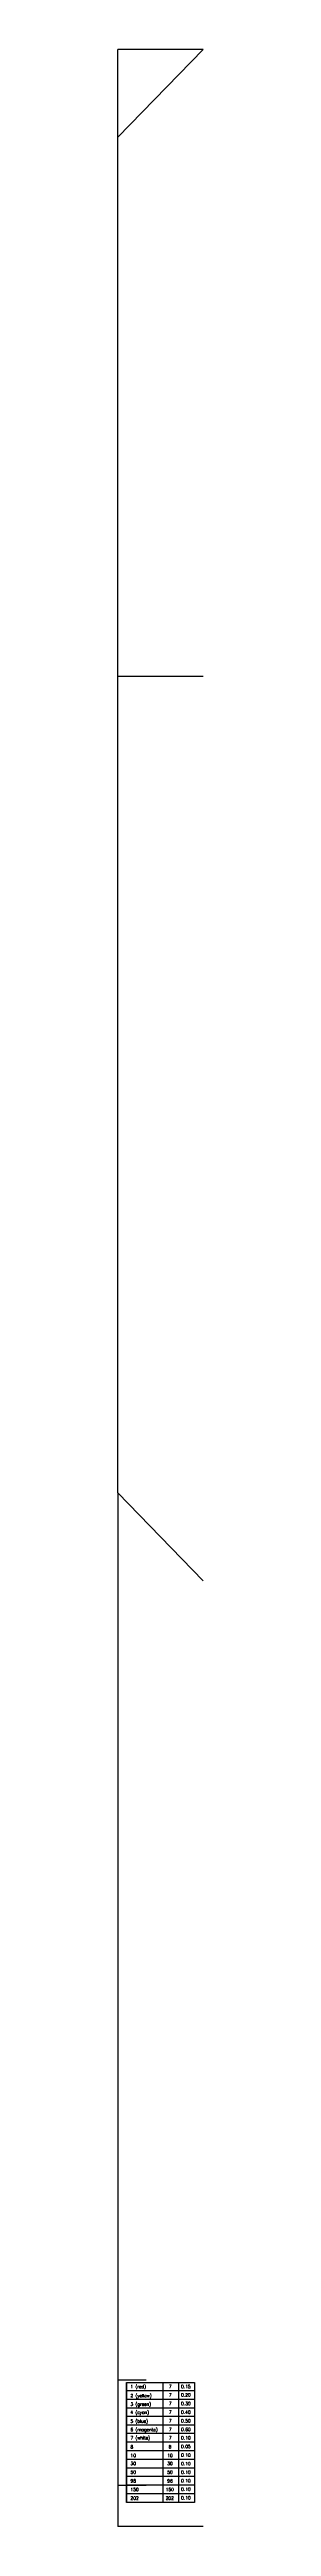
# Model space of a CAD drawing. Header units: millimetres. Extents: x 2182 to 2335, y 1488 to 1614.
# Drawn here: x 2314.51 to 2315, y 1501.35 to 1515.45 of the extents above; entities that cross this region are included whole.
import ezdxf

# ---------------------------------------------------------------- set-up
doc = ezdxf.new("R2010")
doc.units = ezdxf.units.MM
doc.layers.add('PAREDE', color=7, linetype='Continuous')
doc.layers.add('Prancha', color=6, linetype='Continuous')
doc.styles.add('ROMANS', font='romans')

msp = doc.modelspace()

# ---------------------------------------------------------------- linework, layer by layer
at = {"layer": 'PAREDE'}
for p, q in [((2314.509, 1502.185), (2314.671, 1502.185)), ((2314.509, 1501.585), (2314.671, 1501.585))]:
    msp.add_line(p, q, dxfattribs=at)
at = {"layer": 'Prancha', "color": 1, "linetype": 'Continuous', "ltscale": 0.003}
for p, q in [((2314.996, 1515.45), (2314.509, 1515.45)), ((2314.509, 1514.95), (2314.509, 1515.45)), ((2314.509, 1507.233), (2314.509, 1501.35)), ((2314.509, 1507.233), (2314.509, 1501.35)), ((2314.996, 1501.35), (2314.509, 1501.35))]:
    msp.add_line(p, q, dxfattribs=at)
at = {"layer": 'Prancha', "color": 7}
for p, q in [((2314.996, 1515.45), (2314.509, 1514.95)), ((2314.509, 1507.233), (2314.509, 1514.95)), ((2314.509, 1511.883), (2314.996, 1511.883)), ((2314.996, 1506.733), (2314.509, 1507.233))]:
    msp.add_line(p, q, dxfattribs=at)
at = {"layer": 'Prancha', "color": 8}
for p, q in [((2314.559, 1502.17), (2314.946, 1502.17)), ((2314.559, 1501.487), (2314.559, 1502.17)), ((2314.559, 1502.17), (2314.559, 1501.487)), ((2314.946, 1502.122), (2314.559, 1502.122)), ((2314.765, 1502.17), (2314.765, 1501.487)), ((2314.856, 1502.17), (2314.856, 1501.487)), ((2314.946, 1502.17), (2314.946, 1501.487)), ((2314.946, 1502.073), (2314.559, 1502.073)), ((2314.946, 1502.024), (2314.559, 1502.024)), ((2314.946, 1501.975), (2314.559, 1501.975)), ((2314.946, 1501.926), (2314.559, 1501.926)), ((2314.946, 1501.878), (2314.559, 1501.878)), ((2314.946, 1501.829), (2314.559, 1501.829)), ((2314.946, 1501.78), (2314.559, 1501.78)), ((2314.946, 1501.731), (2314.559, 1501.731)), ((2314.946, 1501.682), (2314.559, 1501.682)), ((2314.946, 1501.634), (2314.559, 1501.634)), ((2314.946, 1501.585), (2314.559, 1501.585)), ((2314.946, 1501.536), (2314.559, 1501.536)), ((2314.946, 1501.487), (2314.559, 1501.487))]:
    msp.add_line(p, q, dxfattribs=at)

# ---------------------------------------------------------------- texts
at = {"layer": 'Prancha', "color": 8, "style": 'ROMANS'}
for s, height, p in [('2 (yellow)', 0.0182, (2314.581, 1502.085)), ('1 (red)', 0.0182, (2314.581, 1502.137)), ('7', 0.0182, (2314.801, 1502.137)), ('7', 0.0182, (2314.801, 1502.089)), ('0.15', 0.0182, (2314.87, 1502.137)), ('0.20', 0.0182, (2314.87, 1502.089)), ('3 (green)', 0.0182, (2314.581, 1502.037)), ('4 (cyan)', 0.0182, (2314.581, 1501.99)), ('5 (blue)', 0.0182, (2314.581, 1501.94)), ('7', 0.0182, (2314.801, 1502.04)), ('7', 0.0182, (2314.801, 1501.991)), ('7', 0.0182, (2314.801, 1501.942)), ('0.30', 0.0182, (2314.87, 1502.04)), ('0.40', 0.0182, (2314.87, 1501.991)), ('0.50', 0.0182, (2314.87, 1501.942)), ('7 (white)', 0.0182, (2314.581, 1501.845)), ('8', 0.0182, (2314.581, 1501.794)), ('6 (magenta)', 0.01819, (2314.581, 1501.892)), ('8', 0.0182, (2314.799, 1501.794)), ('7', 0.0182, (2314.801, 1501.893)), ('7', 0.0182, (2314.801, 1501.845)), ('0.60', 0.0182, (2314.87, 1501.893)), ('0.10', 0.0182, (2314.87, 1501.845)), ('0.05', 0.0182, (2314.87, 1501.796)), ('30', 0.0182, (2314.581, 1501.699)), ('50', 0.0182, (2314.581, 1501.649)), ('10', 0.0182, (2314.581, 1501.745)), ('30', 0.0182, (2314.791, 1501.699)), ('50', 0.0182, (2314.791, 1501.649)), ('10', 0.0182, (2314.791, 1501.745)), ('0.10', 0.0182, (2314.87, 1501.747)), ('0.10', 0.0182, (2314.87, 1501.698)), ('0.10', 0.0182, (2314.87, 1501.649)), ('96', 0.0182, (2314.581, 1501.6)), ('202', 0.0182, (2314.581, 1501.502)), ('150', 0.0182, (2314.581, 1501.551)), ('202', 0.0182, (2314.782, 1501.502)), ('150', 0.0182, (2314.782, 1501.551)), ('96', 0.0182, (2314.791, 1501.6)), ('0.10', 0.0182, (2314.87, 1501.601)), ('0.10', 0.0182, (2314.87, 1501.552)), ('0.10', 0.0182, (2314.87, 1501.503))]:
    msp.add_text(s, height=height, dxfattribs=at).set_placement(p)

doc.saveas('drawing.dxf')
